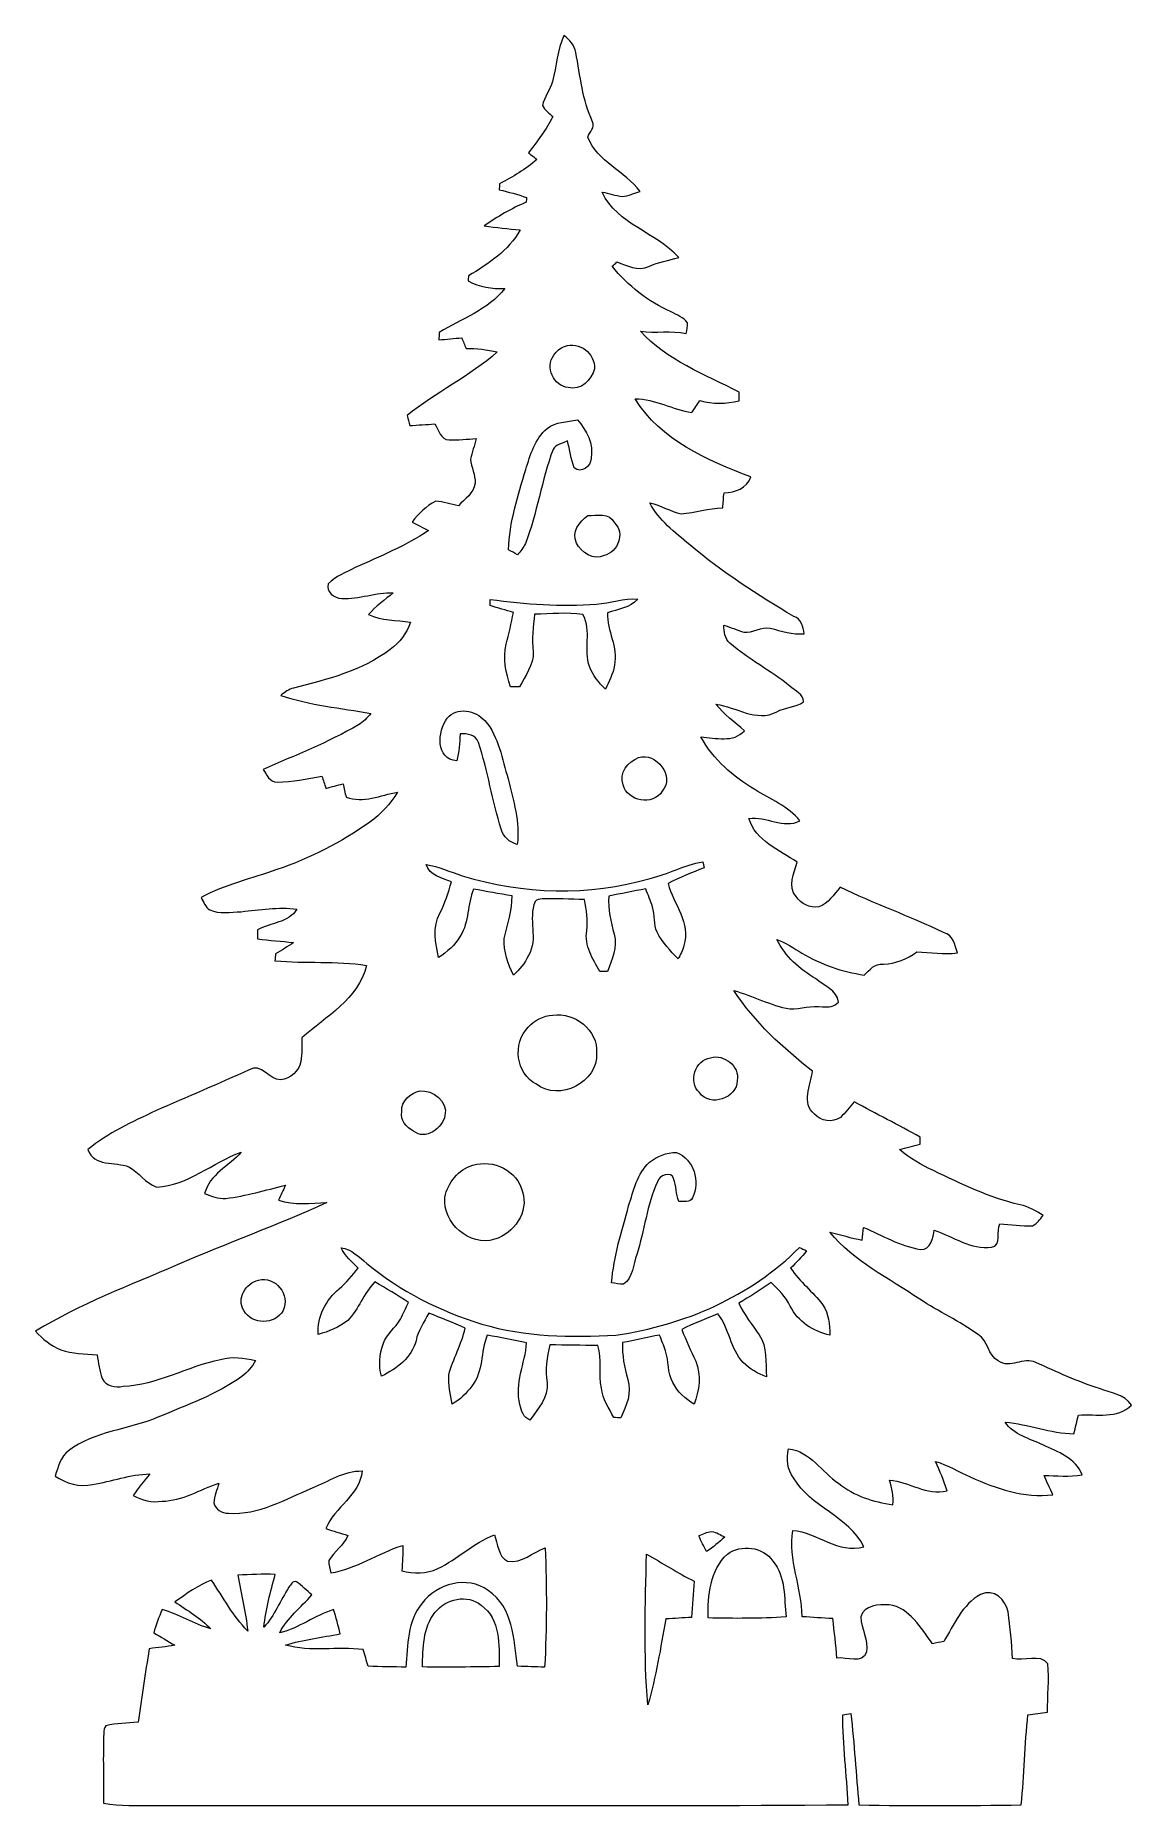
# Model space of a CAD drawing. Header units: centimetres. Extents: x -9.9 to 9.9, y -16 to 16.
import ezdxf

# ---------------------------------------------------------------- set-up
doc = ezdxf.new("R2010")
doc.units = ezdxf.units.CM
doc.header["$MEASUREMENT"] = 0
doc.layers.add('Layer 1', color=7, linetype='Continuous')

msp = doc.modelspace()

# ---------------------------------------------------------------- linework, layer by layer
at = {"layer": 'Layer 1', "color": 253, "lineweight": 9}
for points, knots in [([(-0.35312, 16.01964), (-0.25435, 15.93991), (-0.16015, 15.84149), (-0.13899, 15.71096), (-0.13899, 15.71096), (-0.06032, 15.28833), (-0.01834, 14.85265), (0.16405, 14.45754), (0.16405, 14.45754), (0.21767, 14.35347), (0.10443, 14.27163), (0.07585, 14.17885), (0.07585, 14.17885), (0.25612, 13.73435), (0.74366, 13.55901), (1.02588, 13.19742), (1.02588, 13.19742), (0.91723, 13.16955), (0.81457, 13.1064), (0.70098, 13.10499), (0.70098, 13.10499), (0.57786, 13.11769), (0.46073, 13.16249), (0.33903, 13.1826), (0.33903, 13.1826), (0.61172, 12.59135), (1.31587, 12.45729), (1.72333, 12.00044), (1.72333, 12.00044), (1.54376, 11.9447), (1.35467, 11.92107), (1.18428, 11.83746), (1.18428, 11.83746), (0.98461, 11.74856), (0.78811, 11.85333), (0.6029, 11.92001), (0.6029, 11.92001), (0.57539, 11.89355), (0.54787, 11.86745), (0.52071, 11.84099), (0.52071, 11.84099), (0.80152, 11.48468), (1.17405, 11.20422), (1.58574, 11.01584), (1.58574, 11.01584), (1.69017, 10.96116), (1.81011, 10.91883), (1.88278, 10.8204), (1.88278, 10.8204), (1.88455, 10.75443), (1.87079, 10.68917), (1.85879, 10.62426), (1.85879, 10.62426), (1.58539, 10.68282), (1.3074, 10.62496), (1.03329, 10.66871), (1.03329, 10.66871), (1.50743, 10.13495), (2.19746, 9.88625), (2.81517, 9.56275), (2.81517, 9.56275), (2.81517, 9.51089), (2.81553, 9.45868), (2.81588, 9.40647), (2.81588, 9.40647), (2.58128, 9.35249), (2.33928, 9.34367), (2.10644, 9.41246), (2.10644, 9.41246), (2.05882, 9.33873), (2.01013, 9.26606), (1.9611, 9.19339), (1.9611, 9.19339), (1.61185, 9.24666), (1.29611, 9.44033), (0.93769, 9.44245), (0.93769, 9.44245), (1.39207, 8.68892), (2.24367, 8.33438), (3.02755, 8.02816), (3.02755, 8.02816), (2.96263, 7.81615), (2.74321, 7.753), (2.54424, 7.73853), (2.54424, 7.73853), (2.53189, 7.6514), (2.53083, 7.55897), (2.52096, 7.47078), (2.52096, 7.47078), (2.26625, 7.46196), (2.02283, 7.37835), (1.76989, 7.36388), (1.76989, 7.36388), (1.57128, 7.40128), (1.39842, 7.51805), (1.20051, 7.55897), (1.20051, 7.55897), (1.36596, 7.24147), (1.65524, 7.02345), (1.923, 6.79732), (1.923, 6.79732), (2.51073, 6.31155), (3.14714, 5.88822), (3.80577, 5.5051), (3.80577, 5.5051), (3.94336, 5.45783), (3.97299, 5.31248), (3.99451, 5.18725), (3.99451, 5.18725), (3.78284, 5.17702), (3.58282, 5.23981), (3.38138, 5.29096), (3.38138, 5.29096), (3.21663, 5.33365), (3.06706, 5.19642), (2.90302, 5.21829), (2.90302, 5.21829), (2.77919, 5.25498), (2.66242, 5.31142), (2.53789, 5.346), (2.53789, 5.346), (2.54459, 5.23064), (2.55518, 5.10081), (2.64972, 5.02038), (2.64972, 5.02038), (2.98592, 4.72475), (3.39161, 4.52367), (3.73769, 4.24004), (3.73769, 4.24004), (3.82024, 4.15255), (3.99169, 4.1014), (3.98287, 3.9557), (3.98287, 3.9557), (3.83999, 3.85233), (3.64844, 3.86645), (3.4985, 3.77508), (3.4985, 3.77508), (3.12809, 3.58705), (2.76579, 3.86398), (2.39748, 3.91689), (2.39748, 3.91689), (2.54283, 3.72992), (2.73933, 3.59375), (2.91254, 3.435), (2.91254, 3.435), (2.71181, 3.21028), (2.39149, 3.30976), (2.12655, 3.32211), (2.12655, 3.32211), (2.34669, 2.91712), (2.7104, 2.60491), (3.10233, 2.37137), (3.10233, 2.37137), (3.37785, 2.18969), (3.71229, 2.07222), (3.91866, 1.80199), (3.91866, 1.80199), (3.61351, 1.65947), (3.30871, 1.88983), (2.99544, 1.84856), (2.99544, 1.84856), (3.11292, 1.44216), (3.54648, 1.27423), (3.8661, 1.05587), (3.8661, 1.05587), (3.80613, 0.85725), (3.69818, 0.6156), (3.84917, 0.43251), (3.84917, 0.43251), (3.9356, 0.29281), (4.09823, 0.23319), (4.25803, 0.24624), (4.25803, 0.24624), (4.43195, 0.30586), (4.52967, 0.47025), (4.64327, 0.60149), (4.64327, 0.60149), (5.25922, 0.30833), (5.90304, 0.0762), (6.51863, -0.2166), (6.51863, -0.2166), (6.69079, -0.25894), (6.72854, -0.44309), (6.76664, -0.58667), (6.76664, -0.58667), (6.52216, -0.61454), (6.27733, -0.57467), (6.03357, -0.56691), (6.03357, -0.56691), (5.85506, -0.69956), (5.65362, -0.77999), (5.42855, -0.79022), (5.42855, -0.79022), (5.27121, -0.77082), (5.17808, -0.89359), (5.08107, -0.98707), (5.08107, -0.98707), (4.6856, -0.92675), (4.29719, -0.79657), (3.95429, -0.58879), (3.95429, -0.58879), (3.80436, -0.50059), (3.66043, -0.40217), (3.49709, -0.34043), (3.49709, -0.34043), (3.64914, -0.64629), (3.90526, -0.88512), (4.20194, -1.04881), (4.20194, -1.04881), (4.33741, -1.17581), (4.59882, -1.26189), (4.61681, -1.47461), (4.61681, -1.47461), (4.54484, -1.55822), (4.43125, -1.57339), (4.32788, -1.55963), (4.32788, -1.55963), (4.12857, -1.53423), (3.93313, -1.59949), (3.73451, -1.59949), (3.73451, -1.59949), (3.38103, -1.53952), (3.066, -1.35925), (2.72169, -1.26894), (2.72169, -1.26894), (3.09845, -1.84044), (3.60998, -2.30822), (4.1455, -2.72803), (4.1455, -2.72803), (4.11234, -2.9778), (3.93701, -3.31258), (4.18219, -3.50167), (4.18219, -3.50167), (4.29543, -3.62938), (4.50921, -3.66924), (4.64891, -3.5627), (4.64891, -3.5627), (4.74804, -3.48368), (4.81648, -3.37361), (4.90115, -3.28048), (4.90115, -3.28048), (5.29555, -3.49955), (5.70125, -3.69817), (6.09318, -3.92148), (6.09318, -3.92148), (6.09318, -3.96275), (6.09354, -4.00403), (6.09389, -4.04565), (6.09389, -4.04565), (5.9683, -4.0767), (5.84271, -4.10845), (5.71889, -4.14584), (5.71889, -4.14584), (5.9041, -4.30142), (6.11435, -4.42348), (6.33307, -4.52543), (6.33307, -4.52543), (6.84072, -4.76603), (7.34872, -5.02179), (7.90117, -5.1435), (7.90117, -5.1435), (8.05322, -5.17737), (8.19186, -5.2511), (8.31851, -5.34), (8.31851, -5.34), (8.26171, -5.40667), (8.2102, -5.48428), (8.12907, -5.52379), (8.12907, -5.52379), (7.92939, -5.5312), (7.73184, -5.50051), (7.53358, -5.48957), (7.53358, -5.48957), (7.46584, -5.60917), (7.57873, -5.8808), (7.38788, -5.91397), (7.38788, -5.91397), (7.01393, -5.95877), (6.68656, -5.72382), (6.35001, -5.60176), (6.35001, -5.60176), (6.33025, -5.73299), (6.28615, -5.97041), (6.10095, -5.95418), (6.10095, -5.95418), (5.73159, -5.89703), (5.41021, -5.69454), (5.06872, -5.55625), (5.06872, -5.55625), (5.05955, -5.63139), (5.05214, -5.70688), (5.04579, -5.78238), (5.04579, -5.78238), (4.8447, -5.75275), (4.65456, -5.68043), (4.4563, -5.64056), (4.4563, -5.64056), (4.89692, -6.16726), (5.52557, -6.477), (6.08683, -6.85341), (6.08683, -6.85341), (6.43009, -7.08095), (6.81038, -7.24958), (7.1427, -7.49441), (7.1427, -7.49441), (7.32579, -7.60236), (7.31732, -7.86835), (7.50853, -7.97172), (7.50853, -7.97172), (7.71773, -8.12553), (7.96679, -7.88917), (8.18445, -7.99818), (8.18445, -7.99818), (8.56439, -8.1661), (8.94045, -8.34531), (9.33768, -8.47055), (9.33768, -8.47055), (9.54194, -8.54886), (9.791, -8.57215), (9.92047, -8.77111), (9.92047, -8.77111), (9.658, -9.02476), (9.28618, -8.92845), (8.95915, -8.95103), (8.95915, -8.95103), (8.93163, -9.06357), (8.90412, -9.17645), (8.87731, -9.28934), (8.87731, -9.28934), (8.45115, -9.28158), (8.05287, -9.11154), (7.63094, -9.07944), (7.63094, -9.07944), (7.78652, -9.31333), (8.07615, -9.37401), (8.31427, -9.49043), (8.31427, -9.49043), (8.58344, -9.61637), (8.9087, -9.7289), (9.02442, -10.03088), (9.02442, -10.03088), (8.79652, -10.07639), (8.5651, -10.04817), (8.33579, -10.04217), (8.33579, -10.04217), (8.38377, -10.16212), (8.44339, -10.27712), (8.49701, -10.3946), (8.49701, -10.3946), (7.97561, -10.45457), (7.46761, -10.2803), (6.99947, -10.07075), (6.99947, -10.07075), (6.79098, -9.97655), (6.59342, -9.85767), (6.374, -9.78923), (6.374, -9.78923), (6.44632, -9.96562), (6.52569, -10.13918), (6.58037, -10.32228), (6.58037, -10.32228), (6.21137, -10.41294), (5.89563, -10.15612), (5.53862, -10.1279), (5.53862, -10.1279), (5.58095, -10.27218), (5.61835, -10.42141), (5.59788, -10.5731), (5.59788, -10.5731), (5.24758, -10.52301), (4.89727, -10.41506), (4.62069, -10.18752), (4.62069, -10.18752), (4.30954, -9.98679), (4.11057, -9.60543), (3.71158, -9.56204), (3.71158, -9.56204), (3.66678, -9.7416), (3.68548, -9.93916), (3.80401, -10.08944), (3.80401, -10.08944), (4.10352, -10.62249), (4.80484, -10.78159), (5.07189, -11.33404), (5.07189, -11.33404), (4.61646, -11.47057), (4.22805, -11.07263), (3.78814, -11.03771), (3.78814, -11.03771), (3.70841, -11.56829), (3.94618, -12.07276), (3.95923, -12.60052), (3.95923, -12.60052), (4.14303, -12.61322), (4.32753, -12.62521), (4.51239, -12.63509), (4.51239, -12.63509), (4.54132, -12.8718), (4.56672, -13.10957), (4.58682, -13.3477), (4.58682, -13.3477), (4.7618, -13.32935), (5.04579, -13.46517), (5.12128, -13.24151), (5.12128, -13.24151), (5.16573, -13.02138), (5.02462, -12.8203), (5.01968, -12.60475), (5.01968, -12.60475), (5.07366, -12.38603), (5.35165, -12.37615), (5.53086, -12.38426), (5.53086, -12.38426), (5.90692, -12.43577), (6.10977, -12.815), (6.3172, -13.08841), (6.3172, -13.08841), (6.38493, -13.07535), (6.45267, -13.0623), (6.5211, -13.04995), (6.5211, -13.04995), (6.7042, -12.74692), (6.85942, -12.37368), (7.18503, -12.19905), (7.18503, -12.19905), (7.42598, -12.07911), (7.64082, -12.29113), (7.68386, -12.51408), (7.68386, -12.51408), (7.72125, -12.79384), (7.75406, -13.07535), (7.76782, -13.35793), (7.76782, -13.35793), (7.95832, -13.41755), (8.27476, -13.26056), (8.40529, -13.45318), (8.40529, -13.45318), (8.43351, -13.7421), (8.39294, -14.03526), (8.4, -14.3263), (8.4, -14.3263), (8.28076, -14.34147), (8.16364, -14.3577), (8.04546, -14.37393), (8.04546, -14.37393), (7.98443, -14.9158), (7.98443, -15.4626), (7.92163, -16.00482), (7.92163, -16.00482), (6.94303, -16.02422), (5.96372, -16.0207), (4.98476, -16.008), (4.98476, -16.008), (4.93396, -15.45625), (4.9015, -14.90274), (4.83977, -14.35241), (4.83977, -14.35241), (4.79002, -14.35911), (4.74028, -14.36617), (4.69125, -14.37358), (4.69125, -14.37358), (4.69477, -14.91827), (4.76462, -15.46013), (4.78791, -16.00412), (4.78791, -16.00412), (0.6029, -16.0341), (-3.58245, -16.00376), (-7.76781, -16.01964), (-7.76781, -16.01964), (-8.07402, -16.01011), (-8.38552, -16.03657), (-8.6875, -15.97519), (-8.6875, -15.97519), (-8.6861, -15.55256), (-8.69844, -15.12993), (-8.68469, -14.70801), (-8.68469, -14.70801), (-8.68291, -14.66039), (-8.67339, -14.61276), (-8.648, -14.57254), (-8.648, -14.57254), (-8.45784, -14.52457), (-8.25746, -14.53233), (-8.06308, -14.51081), (-8.06308, -14.51081), (-7.99641, -14.06701), (-7.93432, -13.62251), (-7.85953, -13.18048), (-7.85953, -13.18048), (-7.70607, -13.15826), (-7.5512, -13.14273), (-7.3981, -13.11769), (-7.3981, -13.11769), (-7.52404, -13.04008), (-7.64998, -12.96423), (-7.7798, -12.89438), (-7.7798, -12.89438), (-7.73923, -12.74974), (-7.68526, -12.61004), (-7.62564, -12.47246), (-7.62564, -12.47246), (-7.31978, -12.55853), (-7.04779, -12.73104), (-6.74369, -12.82206), (-6.74369, -12.82206), (-6.93278, -12.62345), (-7.17197, -12.48622), (-7.39422, -12.32993), (-7.39422, -12.32993), (-7.18361, -12.18388), (-6.97511, -12.02584), (-6.73135, -11.93941), (-6.73135, -11.93941), (-6.52321, -12.25091), (-6.34294, -12.58958), (-6.07871, -12.8591), (-6.07871, -12.8591), (-6.11328, -12.51761), (-6.19477, -12.18424), (-6.25615, -11.84769), (-6.25615, -11.84769), (-6.03038, -11.83852), (-5.80425, -11.82582), (-5.57812, -11.83393), (-5.57812, -11.83393), (-5.67019, -12.1472), (-5.74568, -12.46575), (-5.7852, -12.79066), (-5.7852, -12.79066), (-5.59117, -12.57758), (-5.48639, -12.30489), (-5.33223, -12.065), (-5.33223, -12.065), (-5.29625, -12.02302), (-5.26626, -11.94364), (-5.19747, -11.96763), (-5.19747, -11.96763), (-5.09587, -12.03642), (-5.00803, -12.12427), (-4.91701, -12.20682), (-4.91701, -12.20682), (-5.11315, -12.43083), (-5.36045, -12.61921), (-5.49662, -12.89015), (-5.49662, -12.89015), (-5.15021, -12.80724), (-4.86198, -12.57935), (-4.52437, -12.46999), (-4.52437, -12.46999), (-4.47958, -12.61568), (-4.43829, -12.76279), (-4.40407, -12.91167), (-4.40407, -12.91167), (-4.73533, -12.97234), (-5.07117, -13.01609), (-5.39467, -13.1131), (-5.39467, -13.1131), (-4.94029, -13.2461), (-4.45241, -13.13533), (-3.98744, -13.19424), (-3.98744, -13.19424), (-3.95604, -13.29478), (-3.92747, -13.39603), (-3.89925, -13.49798), (-3.89925, -13.49798), (-3.6717, -13.50398), (-3.44346, -13.50962), (-3.21556, -13.5128), (-3.21556, -13.5128), (-3.18205, -13.11875), (-3.18875, -12.6813), (-2.9224, -12.3578), (-2.9224, -12.3578), (-2.65535, -11.99691), (-2.10149, -11.8491), (-1.72543, -12.12532), (-1.72543, -12.12532), (-1.2707, -12.42554), (-1.26329, -13.01397), (-1.19168, -13.49798), (-1.19168, -13.49798), (-1.02975, -13.50222), (-0.86642, -13.50857), (-0.70378, -13.51315), (-0.70378, -13.51315), (-0.66322, -12.79348), (-0.66533, -12.07135), (-0.69179, -11.35133), (-0.69179, -11.35133), (-0.91757, -11.43882), (-1.11512, -11.6332), (-1.37265, -11.59686), (-1.37265, -11.59686), (-1.55327, -11.51784), (-1.54375, -11.27301), (-1.6136, -11.1192), (-1.6136, -11.1192), (-1.98754, -11.26419), (-2.2807, -11.55418), (-2.63807, -11.73021), (-2.63807, -11.73021), (-2.84127, -11.82652), (-3.0741, -11.82052), (-3.28788, -11.76972), (-3.28788, -11.76972), (-3.27942, -11.61627), (-3.26742, -11.46457), (-3.2713, -11.31147), (-3.2713, -11.31147), (-3.71862, -11.44623), (-4.10669, -11.7355), (-4.57517, -11.80712), (-4.57517, -11.80712), (-4.58963, -11.73304), (-4.61221, -11.6593), (-4.60798, -11.58381), (-4.60798, -11.58381), (-4.51273, -11.41871), (-4.3374, -11.31005), (-4.26402, -11.13049), (-4.26402, -11.13049), (-4.39631, -11.08428), (-4.53143, -11.05147), (-4.6623, -11.00314), (-4.6623, -11.00314), (-4.50391, -10.61649), (-4.04777, -10.40377), (-4.00614, -9.9628), (-4.00614, -9.9628), (-4.33316, -9.95362), (-4.61503, -10.15188), (-4.90819, -10.26936), (-4.90819, -10.26936), (-5.39538, -10.47432), (-5.88115, -10.7629), (-6.42831, -10.72762), (-6.42831, -10.72762), (-6.5412, -10.72656), (-6.66926, -10.65883), (-6.68866, -10.53888), (-6.68866, -10.53888), (-6.68372, -10.41576), (-6.63186, -10.30076), (-6.60258, -10.18258), (-6.60258, -10.18258), (-6.9416, -10.29793), (-7.25981, -10.50607), (-7.62775, -10.5089), (-7.62775, -10.5089), (-7.8112, -10.541), (-7.99076, -10.48914), (-8.15198, -10.40659), (-8.15198, -10.40659), (-8.06202, -10.2683), (-7.94772, -10.14871), (-7.85142, -10.01571), (-7.85142, -10.01571), (-8.20525, -10.02418), (-8.53968, -10.15083), (-8.88542, -10.20798), (-8.88542, -10.20798), (-9.12283, -10.25878), (-9.36695, -10.18787), (-9.56345, -10.05417), (-9.56345, -10.05417), (-9.51089, -9.89224), (-9.4629, -9.70562), (-9.32109, -9.59555), (-9.32109, -9.59555), (-8.85013, -9.23749), (-8.23277, -9.21632), (-7.7029, -8.99125), (-7.7029, -8.99125), (-7.18537, -8.77005), (-6.64562, -8.58132), (-6.18383, -8.25182), (-6.18383, -8.25182), (-6.078, -8.17915), (-6.00251, -8.07367), (-5.93654, -7.96537), (-5.93654, -7.96537), (-6.14291, -7.91563), (-6.35917, -7.88211), (-6.56766, -7.94208), (-6.56766, -7.94208), (-7.16597, -8.0705), (-7.71277, -8.4014), (-8.33402, -8.42857), (-8.33402, -8.42857), (-8.46983, -8.46278), (-8.648, -8.42222), (-8.71397, -8.28851), (-8.71397, -8.28851), (-8.76476, -8.15199), (-8.77323, -8.00382), (-8.80568, -7.86306), (-8.80568, -7.86306), (-9.02475, -7.83237), (-9.25441, -7.84789), (-9.46326, -7.76711), (-9.46326, -7.76711), (-9.64317, -7.70114), (-9.78958, -7.5692), (-9.92047, -7.43338), (-9.92047, -7.43338), (-9.11048, -6.94161), (-8.22113, -6.60329), (-7.35188, -6.23429), (-7.35188, -6.23429), (-6.45618, -5.842), (-5.53472, -5.50968), (-4.64502, -5.10399), (-4.64502, -5.10399), (-4.93782, -5.11986), (-5.23592, -5.15444), (-5.51991, -5.05918), (-5.51991, -5.05918), (-5.47898, -4.97028), (-5.4363, -4.88174), (-5.39643, -4.79213), (-5.39643, -4.79213), (-5.7545, -4.87856), (-6.10869, -4.98722), (-6.47629, -5.02849), (-6.47629, -5.02849), (-6.60928, -5.04225), (-6.73523, -4.98722), (-6.85729, -4.94312), (-6.85729, -4.94312), (-6.77192, -4.58999), (-6.41455, -4.44817), (-6.19583, -4.19453), (-6.19583, -4.19453), (-6.71829, -4.37762), (-7.15574, -4.79954), (-7.729, -4.82565), (-7.729, -4.82565), (-7.92726, -4.74804), (-8.05038, -4.56106), (-8.23136, -4.45735), (-8.23136, -4.45735), (-8.4783, -4.35963), (-8.86107, -4.46017), (-8.97185, -4.1469), (-8.97185, -4.1469), (-8.60495, -3.84492), (-8.17138, -3.64666), (-7.74488, -3.44523), (-7.74488, -3.44523), (-7.18184, -3.19405), (-6.6114, -2.95945), (-6.0519, -2.69981), (-6.0519, -2.69981), (-5.83282, -2.56681), (-5.68677, -2.88572), (-5.47934, -2.88607), (-5.47934, -2.88607), (-5.30789, -2.85997), (-5.14526, -2.72803), (-5.11457, -2.55199), (-5.11457, -2.55199), (-5.09447, -2.40877), (-5.09482, -2.26448), (-5.09552, -2.12055), (-5.09552, -2.12055), (-4.65878, -1.73814), (-4.07563, -1.41887), (-3.92676, -0.81209), (-3.92676, -0.81209), (-4.47639, -0.72672), (-5.03307, -0.77929), (-5.58447, -0.72919), (-5.58447, -0.72919), (-5.582, -0.69744), (-5.57776, -0.63429), (-5.57565, -0.6029), (-5.57565, -0.6029), (-5.46452, -0.53763), (-5.35375, -0.47166), (-5.24721, -0.39934), (-5.24721, -0.39934), (-5.46417, -0.37253), (-5.68289, -0.36548), (-5.89879, -0.33055), (-5.89879, -0.33055), (-5.8995, -0.27587), (-5.89985, -0.22154), (-5.89985, -0.16722), (-5.89985, -0.16722), (-5.6649, -0.03634), (-5.33752, -0.04727), (-5.18831, 0.20708), (-5.18831, 0.20708), (-5.52449, 0.25012), (-5.86104, 0.19297), (-6.19512, 0.16016), (-6.19512, 0.16016), (-6.38351, 0.15558), (-6.58812, 0.10725), (-6.76557, 0.19403), (-6.76557, 0.19403), (-6.84459, 0.24412), (-6.87845, 0.33726), (-6.9222, 0.41522), (-6.9222, 0.41522), (-6.49146, 0.65229), (-6.00745, 0.75777), (-5.54778, 0.92251), (-5.54778, 0.92251), (-4.953, 1.1296), (-4.37973, 1.40794), (-3.86997, 1.78012), (-3.86997, 1.78012), (-3.66782, 1.92476), (-3.49461, 2.11138), (-3.36655, 2.32481), (-3.36655, 2.32481), (-3.67029, 2.26589), (-3.98779, 2.11773), (-4.2933, 2.23344), (-4.2933, 2.23344), (-4.32681, 2.30999), (-4.33387, 2.39466), (-4.35257, 2.47509), (-4.35257, 2.47509), (-4.45558, 2.44828), (-4.55823, 2.419), (-4.6616, 2.39219), (-4.6616, 2.39219), (-4.68629, 2.46627), (-4.70993, 2.54035), (-4.73427, 2.61408), (-4.73427, 2.61408), (-5.00238, 2.56152), (-5.27261, 2.51354), (-5.54601, 2.50684), (-5.54601, 2.50684), (-5.67725, 2.50755), (-5.73969, 2.63878), (-5.79754, 2.73509), (-5.79754, 2.73509), (-5.21722, 2.99015), (-4.6242, 3.22192), (-4.07422, 3.54048), (-4.07422, 3.54048), (-3.98497, 3.59198), (-3.91618, 3.6696), (-3.85127, 3.74756), (-3.85127, 3.74756), (-4.39526, 3.84704), (-4.95229, 3.89396), (-5.47828, 4.07458), (-5.47828, 4.07458), (-5.40843, 4.13032), (-5.33576, 4.18747), (-5.24687, 4.20829), (-5.24687, 4.20829), (-4.64008, 4.36527), (-4.0072, 4.51697), (-3.50061, 4.90573), (-3.50061, 4.90573), (-3.32951, 5.02638), (-3.19581, 5.19853), (-3.13231, 5.39821), (-3.13231, 5.39821), (-3.38525, 5.43878), (-3.65336, 5.42678), (-3.88937, 5.53791), (-3.88937, 5.53791), (-3.76237, 5.69278), (-3.59303, 5.80214), (-3.4431, 5.93267), (-3.4431, 5.93267), (-3.75919, 5.94925), (-4.06152, 5.8099), (-4.37691, 5.82718), (-4.37691, 5.82718), (-4.50285, 5.84059), (-4.67042, 5.94431), (-4.61997, 6.09177), (-4.61997, 6.09177), (-4.49332, 6.23605), (-4.29788, 6.29603), (-4.13384, 6.38669), (-4.13384, 6.38669), (-3.68158, 6.58918), (-3.22085, 6.7818), (-2.80634, 7.05767), (-2.80634, 7.05767), (-2.90441, 7.11024), (-3.0039, 7.15963), (-3.10126, 7.21254), (-3.10126, 7.21254), (-2.98449, 7.36141), (-2.84762, 7.50535), (-2.67581, 7.58896), (-2.67581, 7.58896), (-2.53505, 7.58261), (-2.40135, 7.52757), (-2.26271, 7.50711), (-2.26271, 7.50711), (-2.1477, 7.62741), (-1.98578, 7.73465), (-1.96355, 7.91386), (-1.96355, 7.91386), (-1.95403, 8.06344), (-2.0327, 8.20244), (-2.04363, 8.3499), (-2.04363, 8.3499), (-2.02212, 8.47655), (-1.9692, 8.59614), (-1.94274, 8.72137), (-1.94274, 8.72137), (-2.10537, 8.71361), (-2.26765, 8.6935), (-2.43063, 8.69774), (-2.43063, 8.69774), (-2.5855, 8.70479), (-2.6236, 8.87977), (-2.69275, 8.98807), (-2.69275, 8.98807), (-2.84303, 8.97749), (-2.99402, 8.96832), (-3.14395, 8.95915), (-3.14395, 8.95915), (-3.16018, 9.01876), (-3.17605, 9.07838), (-3.19157, 9.13836), (-3.19157, 9.13836), (-2.67581, 9.56169), (-2.05704, 9.84462), (-1.55998, 10.29229), (-1.55998, 10.29229), (-1.74695, 10.32757), (-1.93498, 10.36602), (-2.12583, 10.35332), (-2.12583, 10.35332), (-2.15229, 10.41753), (-2.17804, 10.48209), (-2.2038, 10.54665), (-2.2038, 10.54665), (-2.34208, 10.5343), (-2.48037, 10.5216), (-2.61866, 10.5096), (-2.61866, 10.5096), (-2.61655, 10.55511), (-2.61408, 10.60062), (-2.61161, 10.64578), (-2.61161, 10.64578), (-2.20556, 10.89131), (-1.72755, 11.05218), (-1.42557, 11.43847), (-1.42557, 11.43847), (-1.65558, 11.43106), (-1.88242, 11.46457), (-2.08562, 11.57605), (-2.08562, 11.57605), (-2.08526, 11.59898), (-2.0842, 11.64449), (-2.0835, 11.66707), (-2.0835, 11.66707), (-1.72508, 11.88297), (-1.35607, 12.12568), (-1.14546, 12.49892), (-1.14546, 12.49892), (-1.36277, 12.5215), (-1.58008, 12.54019), (-1.79598, 12.5723), (-1.79598, 12.5723), (-1.55892, 12.74057), (-1.30492, 12.88486), (-1.03822, 13.00092), (-1.03822, 13.00092), (-1.0361, 13.02138), (-1.03222, 13.06301), (-1.03046, 13.08382), (-1.03046, 13.08382), (-1.19132, 13.1445), (-1.35854, 13.18472), (-1.52435, 13.22776), (-1.52435, 13.22776), (-1.52364, 13.25457), (-1.52258, 13.30819), (-1.52188, 13.335), (-1.52188, 13.335), (-1.27987, 13.45565), (-1.0481, 13.59782), (-0.84243, 13.77491), (-0.84243, 13.77491), (-0.89358, 13.81513), (-0.94473, 13.855), (-0.99588, 13.89521), (-0.99588, 13.89521), (-0.83749, 14.10511), (-0.67486, 14.31502), (-0.55315, 14.54926), (-0.55315, 14.54926), (-0.62053, 14.61241), (-0.69814, 14.66815), (-0.74506, 14.74964), (-0.74506, 14.74964), (-0.70908, 14.90451), (-0.60324, 15.03327), (-0.56373, 15.18744), (-0.56373, 15.18744), (-0.48083, 15.4619), (-0.47977, 15.75823), (-0.35312, 16.01964), (-0.35312, 16.01964), (-0.35312, 16.01964), (-0.35312, 16.01964), (-0.35312, 16.01964)], [0, 0, 0, 0, 0.00393701, 0.00393701, 0.00393701, 0.00393701, 0.00787402, 0.00787402, 0.00787402, 0.00787402, 0.01181102, 0.01181102, 0.01181102, 0.01181102, 0.01574803, 0.01574803, 0.01574803, 0.01574803, 0.01968504, 0.01968504, 0.01968504, 0.01968504, 0.02362205, 0.02362205, 0.02362205, 0.02362205, 0.02755906, 0.02755906, 0.02755906, 0.02755906, 0.03149606, 0.03149606, 0.03149606, 0.03149606, 0.03543307, 0.03543307, 0.03543307, 0.03543307, 0.03937008, 0.03937008, 0.03937008, 0.03937008, 0.04330709, 0.04330709, 0.04330709, 0.04330709, 0.04724409, 0.04724409, 0.04724409, 0.04724409, 0.0511811, 0.0511811, 0.0511811, 0.0511811, 0.05511811, 0.05511811, 0.05511811, 0.05511811, 0.05905512, 0.05905512, 0.05905512, 0.05905512, 0.06299213, 0.06299213, 0.06299213, 0.06299213, 0.06692913, 0.06692913, 0.06692913, 0.06692913, 0.07086614, 0.07086614, 0.07086614, 0.07086614, 0.07480315, 0.07480315, 0.07480315, 0.07480315, 0.07874016, 0.07874016, 0.07874016, 0.07874016, 0.08267717, 0.08267717, 0.08267717, 0.08267717, 0.08661417, 0.08661417, 0.08661417, 0.08661417, 0.09055118, 0.09055118, 0.09055118, 0.09055118, 0.09448819, 0.09448819, 0.09448819, 0.09448819, 0.0984252, 0.0984252, 0.0984252, 0.0984252, 0.1023622, 0.1023622, 0.1023622, 0.1023622, 0.10629921, 0.10629921, 0.10629921, 0.10629921, 0.11023622, 0.11023622, 0.11023622, 0.11023622, 0.11417323, 0.11417323, 0.11417323, 0.11417323, 0.11811024, 0.11811024, 0.11811024, 0.11811024, 0.12204724, 0.12204724, 0.12204724, 0.12204724, 0.12598425, 0.12598425, 0.12598425, 0.12598425, 0.12992126, 0.12992126, 0.12992126, 0.12992126, 0.13385827, 0.13385827, 0.13385827, 0.13385827, 0.13779528, 0.13779528, 0.13779528, 0.13779528, 0.14173228, 0.14173228, 0.14173228, 0.14173228, 0.14566929, 0.14566929, 0.14566929, 0.14566929, 0.1496063, 0.1496063, 0.1496063, 0.1496063, 0.15354331, 0.15354331, 0.15354331, 0.15354331, 0.15748031, 0.15748031, 0.15748031, 0.15748031, 0.16141732, 0.16141732, 0.16141732, 0.16141732, 0.16535433, 0.16535433, 0.16535433, 0.16535433, 0.16929134, 0.16929134, 0.16929134, 0.16929134, 0.17322835, 0.17322835, 0.17322835, 0.17322835, 0.17716535, 0.17716535, 0.17716535, 0.17716535, 0.18110236, 0.18110236, 0.18110236, 0.18110236, 0.18503937, 0.18503937, 0.18503937, 0.18503937, 0.18897638, 0.18897638, 0.18897638, 0.18897638, 0.19291339, 0.19291339, 0.19291339, 0.19291339, 0.19685039, 0.19685039, 0.19685039, 0.19685039, 0.2007874, 0.2007874, 0.2007874, 0.2007874, 0.20472441, 0.20472441, 0.20472441, 0.20472441, 0.20866142, 0.20866142, 0.20866142, 0.20866142, 0.21259843, 0.21259843, 0.21259843, 0.21259843, 0.21653543, 0.21653543, 0.21653543, 0.21653543, 0.22047244, 0.22047244, 0.22047244, 0.22047244, 0.22440945, 0.22440945, 0.22440945, 0.22440945, 0.22834646, 0.22834646, 0.22834646, 0.22834646, 0.23228346, 0.23228346, 0.23228346, 0.23228346, 0.23622047, 0.23622047, 0.23622047, 0.23622047, 0.24015748, 0.24015748, 0.24015748, 0.24015748, 0.24409449, 0.24409449, 0.24409449, 0.24409449, 0.2480315, 0.2480315, 0.2480315, 0.2480315, 0.2519685, 0.2519685, 0.2519685, 0.2519685, 0.25590551, 0.25590551, 0.25590551, 0.25590551, 0.25984252, 0.25984252, 0.25984252, 0.25984252, 0.26377953, 0.26377953, 0.26377953, 0.26377953, 0.26771654, 0.26771654, 0.26771654, 0.26771654, 0.27165354, 0.27165354, 0.27165354, 0.27165354, 0.27559055, 0.27559055, 0.27559055, 0.27559055, 0.27952756, 0.27952756, 0.27952756, 0.27952756, 0.28346457, 0.28346457, 0.28346457, 0.28346457, 0.28740157, 0.28740157, 0.28740157, 0.28740157, 0.29133858, 0.29133858, 0.29133858, 0.29133858, 0.29527559, 0.29527559, 0.29527559, 0.29527559, 0.2992126, 0.2992126, 0.2992126, 0.2992126, 0.30314961, 0.30314961, 0.30314961, 0.30314961, 0.30708661, 0.30708661, 0.30708661, 0.30708661, 0.31102362, 0.31102362, 0.31102362, 0.31102362, 0.31496063, 0.31496063, 0.31496063, 0.31496063, 0.31889764, 0.31889764, 0.31889764, 0.31889764, 0.32283465, 0.32283465, 0.32283465, 0.32283465, 0.32677165, 0.32677165, 0.32677165, 0.32677165, 0.33070866, 0.33070866, 0.33070866, 0.33070866, 0.33464567, 0.33464567, 0.33464567, 0.33464567, 0.33858268, 0.33858268, 0.33858268, 0.33858268, 0.34251969, 0.34251969, 0.34251969, 0.34251969, 0.34645669, 0.34645669, 0.34645669, 0.34645669, 0.3503937, 0.3503937, 0.3503937, 0.3503937, 0.35433071, 0.35433071, 0.35433071, 0.35433071, 0.35826772, 0.35826772, 0.35826772, 0.35826772, 0.36220472, 0.36220472, 0.36220472, 0.36220472, 0.36614173, 0.36614173, 0.36614173, 0.36614173, 0.37007874, 0.37007874, 0.37007874, 0.37007874, 0.37401575, 0.37401575, 0.37401575, 0.37401575, 0.37795276, 0.37795276, 0.37795276, 0.37795276, 0.38188976, 0.38188976, 0.38188976, 0.38188976, 0.38582677, 0.38582677, 0.38582677, 0.38582677, 0.38976378, 0.38976378, 0.38976378, 0.38976378, 0.39370079, 0.39370079, 0.39370079, 0.39370079, 0.3976378, 0.3976378, 0.3976378, 0.3976378, 0.4015748, 0.4015748, 0.4015748, 0.4015748, 0.40551181, 0.40551181, 0.40551181, 0.40551181, 0.40944882, 0.40944882, 0.40944882, 0.40944882, 0.41338583, 0.41338583, 0.41338583, 0.41338583, 0.41732283, 0.41732283, 0.41732283, 0.41732283, 0.42125984, 0.42125984, 0.42125984, 0.42125984, 0.42519685, 0.42519685, 0.42519685, 0.42519685, 0.42913386, 0.42913386, 0.42913386, 0.42913386, 0.43307087, 0.43307087, 0.43307087, 0.43307087, 0.43700787, 0.43700787, 0.43700787, 0.43700787, 0.44094488, 0.44094488, 0.44094488, 0.44094488, 0.44488189, 0.44488189, 0.44488189, 0.44488189, 0.4488189, 0.4488189, 0.4488189, 0.4488189, 0.45275591, 0.45275591, 0.45275591, 0.45275591, 0.45669291, 0.45669291, 0.45669291, 0.45669291, 0.46062992, 0.46062992, 0.46062992, 0.46062992, 0.46456693, 0.46456693, 0.46456693, 0.46456693, 0.46850394, 0.46850394, 0.46850394, 0.46850394, 0.47244094, 0.47244094, 0.47244094, 0.47244094, 0.47637795, 0.47637795, 0.47637795, 0.47637795, 0.48031496, 0.48031496, 0.48031496, 0.48031496, 0.48425197, 0.48425197, 0.48425197, 0.48425197, 0.48818898, 0.48818898, 0.48818898, 0.48818898, 0.49212598, 0.49212598, 0.49212598, 0.49212598, 0.49606299, 0.49606299, 0.49606299, 0.49606299, 0.5, 0.5, 0.5, 0.5, 0.50393701, 0.50393701, 0.50393701, 0.50393701, 0.50787402, 0.50787402, 0.50787402, 0.50787402, 0.51181102, 0.51181102, 0.51181102, 0.51181102, 0.51574803, 0.51574803, 0.51574803, 0.51574803, 0.51968504, 0.51968504, 0.51968504, 0.51968504, 0.52362205, 0.52362205, 0.52362205, 0.52362205, 0.52755906, 0.52755906, 0.52755906, 0.52755906, 0.53149606, 0.53149606, 0.53149606, 0.53149606, 0.53543307, 0.53543307, 0.53543307, 0.53543307, 0.53937008, 0.53937008, 0.53937008, 0.53937008, 0.54330709, 0.54330709, 0.54330709, 0.54330709, 0.54724409, 0.54724409, 0.54724409, 0.54724409, 0.5511811, 0.5511811, 0.5511811, 0.5511811, 0.55511811, 0.55511811, 0.55511811, 0.55511811, 0.55905512, 0.55905512, 0.55905512, 0.55905512, 0.56299213, 0.56299213, 0.56299213, 0.56299213, 0.56692913, 0.56692913, 0.56692913, 0.56692913, 0.57086614, 0.57086614, 0.57086614, 0.57086614, 0.57480315, 0.57480315, 0.57480315, 0.57480315, 0.57874016, 0.57874016, 0.57874016, 0.57874016, 0.58267717, 0.58267717, 0.58267717, 0.58267717, 0.58661417, 0.58661417, 0.58661417, 0.58661417, 0.59055118, 0.59055118, 0.59055118, 0.59055118, 0.59448819, 0.59448819, 0.59448819, 0.59448819, 0.5984252, 0.5984252, 0.5984252, 0.5984252, 0.6023622, 0.6023622, 0.6023622, 0.6023622, 0.60629921, 0.60629921, 0.60629921, 0.60629921, 0.61023622, 0.61023622, 0.61023622, 0.61023622, 0.61417323, 0.61417323, 0.61417323, 0.61417323, 0.61811024, 0.61811024, 0.61811024, 0.61811024, 0.62204724, 0.62204724, 0.62204724, 0.62204724, 0.62598425, 0.62598425, 0.62598425, 0.62598425, 0.62992126, 0.62992126, 0.62992126, 0.62992126, 0.63385827, 0.63385827, 0.63385827, 0.63385827, 0.63779528, 0.63779528, 0.63779528, 0.63779528, 0.64173228, 0.64173228, 0.64173228, 0.64173228, 0.64566929, 0.64566929, 0.64566929, 0.64566929, 0.6496063, 0.6496063, 0.6496063, 0.6496063, 0.65354331, 0.65354331, 0.65354331, 0.65354331, 0.65748031, 0.65748031, 0.65748031, 0.65748031, 0.66141732, 0.66141732, 0.66141732, 0.66141732, 0.66535433, 0.66535433, 0.66535433, 0.66535433, 0.66929134, 0.66929134, 0.66929134, 0.66929134, 0.67322835, 0.67322835, 0.67322835, 0.67322835, 0.67716535, 0.67716535, 0.67716535, 0.67716535, 0.68110236, 0.68110236, 0.68110236, 0.68110236, 0.68503937, 0.68503937, 0.68503937, 0.68503937, 0.68897638, 0.68897638, 0.68897638, 0.68897638, 0.69291339, 0.69291339, 0.69291339, 0.69291339, 0.69685039, 0.69685039, 0.69685039, 0.69685039, 0.7007874, 0.7007874, 0.7007874, 0.7007874, 0.70472441, 0.70472441, 0.70472441, 0.70472441, 0.70866142, 0.70866142, 0.70866142, 0.70866142, 0.71259843, 0.71259843, 0.71259843, 0.71259843, 0.71653543, 0.71653543, 0.71653543, 0.71653543, 0.72047244, 0.72047244, 0.72047244, 0.72047244, 0.72440945, 0.72440945, 0.72440945, 0.72440945, 0.72834646, 0.72834646, 0.72834646, 0.72834646, 0.73228346, 0.73228346, 0.73228346, 0.73228346, 0.73622047, 0.73622047, 0.73622047, 0.73622047, 0.74015748, 0.74015748, 0.74015748, 0.74015748, 0.74409449, 0.74409449, 0.74409449, 0.74409449, 0.7480315, 0.7480315, 0.7480315, 0.7480315, 0.7519685, 0.7519685, 0.7519685, 0.7519685, 0.75590551, 0.75590551, 0.75590551, 0.75590551, 0.75984252, 0.75984252, 0.75984252, 0.75984252, 0.76377953, 0.76377953, 0.76377953, 0.76377953, 0.76771654, 0.76771654, 0.76771654, 0.76771654, 0.77165354, 0.77165354, 0.77165354, 0.77165354, 0.77559055, 0.77559055, 0.77559055, 0.77559055, 0.77952756, 0.77952756, 0.77952756, 0.77952756, 0.78346457, 0.78346457, 0.78346457, 0.78346457, 0.78740157, 0.78740157, 0.78740157, 0.78740157, 0.79133858, 0.79133858, 0.79133858, 0.79133858, 0.79527559, 0.79527559, 0.79527559, 0.79527559, 0.7992126, 0.7992126, 0.7992126, 0.7992126, 0.80314961, 0.80314961, 0.80314961, 0.80314961, 0.80708661, 0.80708661, 0.80708661, 0.80708661, 0.81102362, 0.81102362, 0.81102362, 0.81102362, 0.81496063, 0.81496063, 0.81496063, 0.81496063, 0.81889764, 0.81889764, 0.81889764, 0.81889764, 0.82283465, 0.82283465, 0.82283465, 0.82283465, 0.82677165, 0.82677165, 0.82677165, 0.82677165, 0.83070866, 0.83070866, 0.83070866, 0.83070866, 0.83464567, 0.83464567, 0.83464567, 0.83464567, 0.83858268, 0.83858268, 0.83858268, 0.83858268, 0.84251969, 0.84251969, 0.84251969, 0.84251969, 0.84645669, 0.84645669, 0.84645669, 0.84645669, 0.8503937, 0.8503937, 0.8503937, 0.8503937, 0.85433071, 0.85433071, 0.85433071, 0.85433071, 0.85826772, 0.85826772, 0.85826772, 0.85826772, 0.86220472, 0.86220472, 0.86220472, 0.86220472, 0.86614173, 0.86614173, 0.86614173, 0.86614173, 0.87007874, 0.87007874, 0.87007874, 0.87007874, 0.87401575, 0.87401575, 0.87401575, 0.87401575, 0.87795276, 0.87795276, 0.87795276, 0.87795276, 0.88188976, 0.88188976, 0.88188976, 0.88188976, 0.88582677, 0.88582677, 0.88582677, 0.88582677, 0.88976378, 0.88976378, 0.88976378, 0.88976378, 0.89370079, 0.89370079, 0.89370079, 0.89370079, 0.8976378, 0.8976378, 0.8976378, 0.8976378, 0.9015748, 0.9015748, 0.9015748, 0.9015748, 0.90551181, 0.90551181, 0.90551181, 0.90551181, 0.90944882, 0.90944882, 0.90944882, 0.90944882, 0.91338583, 0.91338583, 0.91338583, 0.91338583, 0.91732283, 0.91732283, 0.91732283, 0.91732283, 0.92125984, 0.92125984, 0.92125984, 0.92125984, 0.92519685, 0.92519685, 0.92519685, 0.92519685, 0.92913386, 0.92913386, 0.92913386, 0.92913386, 0.93307087, 0.93307087, 0.93307087, 0.93307087, 0.93700787, 0.93700787, 0.93700787, 0.93700787, 0.94094488, 0.94094488, 0.94094488, 0.94094488, 0.94488189, 0.94488189, 0.94488189, 0.94488189, 0.9488189, 0.9488189, 0.9488189, 0.9488189, 0.95275591, 0.95275591, 0.95275591, 0.95275591, 0.95669291, 0.95669291, 0.95669291, 0.95669291, 0.96062992, 0.96062992, 0.96062992, 0.96062992, 0.96456693, 0.96456693, 0.96456693, 0.96456693, 0.96850394, 0.96850394, 0.96850394, 0.96850394, 0.97244094, 0.97244094, 0.97244094, 0.97244094, 0.97637795, 0.97637795, 0.97637795, 0.97637795, 0.98031496, 0.98031496, 0.98031496, 0.98031496, 0.98425197, 0.98425197, 0.98425197, 0.98425197, 0.98818898, 0.98818898, 0.98818898, 0.98818898, 0.99212598, 0.99212598, 0.99212598, 0.99212598, 1, 1, 1, 1]), ([(-0.34219, 10.38931), (-0.42297, 10.36144), (-0.49318, 10.30464), (-0.53516, 10.2302), (-0.53516, 10.2302), (-0.70661, 10.02383), (-0.53798, 9.6647), (-0.27481, 9.64847), (-0.27481, 9.64847), (-0.04691, 9.58462), (0.14923, 9.78394), (0.19756, 9.9882), (0.19756, 9.9882), (0.21767, 10.26266), (-0.07866, 10.49267), (-0.34219, 10.38931), (-0.34219, 10.38931), (-0.34219, 10.38931), (-0.34219, 10.38931), (-0.34219, 10.38931)], [0, 0, 0, 0, 0.16666667, 0.16666667, 0.16666667, 0.16666667, 0.33333333, 0.33333333, 0.33333333, 0.33333333, 0.5, 0.5, 0.5, 0.5, 0.66666667, 0.66666667, 0.66666667, 0.66666667, 1, 1, 1, 1]), ([(-0.65757, 8.90658), (-0.87876, 8.71926), (-0.96308, 8.42751), (-1.04633, 8.16116), (-1.04633, 8.16116), (-1.18674, 7.68632), (-1.34231, 7.20866), (-1.35748, 6.70948), (-1.35748, 6.70948), (-1.30315, 6.6795), (-1.24812, 6.64986), (-1.19309, 6.62023), (-1.19309, 6.62023), (-1.14158, 6.68479), (-1.08514, 6.74723), (-1.05268, 6.82413), (-1.05268, 6.82413), (-0.83678, 7.37588), (-0.75917, 7.96996), (-0.55174, 8.52417), (-0.55174, 8.52417), (-0.50411, 8.62154), (-0.37041, 8.63106), (-0.29103, 8.68292), (-0.29103, 8.68292), (-0.24658, 8.51994), (-0.22471, 8.35096), (-0.17074, 8.19044), (-0.17074, 8.19044), (-0.04409, 8.09061), (0.13794, 8.21126), (0.13618, 8.36083), (0.13618, 8.36083), (0.1891, 8.63106), (0.05786, 8.86742), (-0.10971, 9.0618), (-0.10971, 9.0618), (-0.29315, 9.02194), (-0.50517, 9.03323), (-0.65757, 8.90658), (-0.65757, 8.90658), (-0.65757, 8.90658), (-0.65757, 8.90658), (-0.65757, 8.90658)], [0, 0, 0, 0, 0.08333333, 0.08333333, 0.08333333, 0.08333333, 0.16666667, 0.16666667, 0.16666667, 0.16666667, 0.25, 0.25, 0.25, 0.25, 0.33333333, 0.33333333, 0.33333333, 0.33333333, 0.41666667, 0.41666667, 0.41666667, 0.41666667, 0.5, 0.5, 0.5, 0.5, 0.58333333, 0.58333333, 0.58333333, 0.58333333, 0.66666667, 0.66666667, 0.66666667, 0.66666667, 0.75, 0.75, 0.75, 0.75, 0.83333333, 0.83333333, 0.83333333, 0.83333333, 1, 1, 1, 1]), ([(0.07656, 7.33002), (-0.07443, 7.21713), (-0.22436, 7.03333), (-0.12699, 6.83048), (-0.12699, 6.83048), (-0.03703, 6.66538), (0.18098, 6.50946), (0.37289, 6.60576), (0.37289, 6.60576), (0.62125, 6.6668), (0.76165, 7.01075), (0.55881, 7.19702), (0.55881, 7.19702), (0.4752, 7.38823), (0.23707, 7.33108), (0.07656, 7.33002), (0.07656, 7.33002), (0.07656, 7.33002), (0.07656, 7.33002), (0.07656, 7.33002)], [0, 0, 0, 0, 0.16666667, 0.16666667, 0.16666667, 0.16666667, 0.33333333, 0.33333333, 0.33333333, 0.33333333, 0.5, 0.5, 0.5, 0.5, 0.66666667, 0.66666667, 0.66666667, 0.66666667, 1, 1, 1, 1]), ([(0.23531, 5.72488), (-0.4071, 5.67902), (-1.05021, 5.72558), (-1.68662, 5.81096), (-1.68662, 5.81096), (-1.68733, 5.77392), (-1.68768, 5.73652), (-1.68733, 5.69913), (-1.68733, 5.69913), (-1.54904, 5.65785), (-1.40899, 5.61763), (-1.26999, 5.57565), (-1.26999, 5.57565), (-1.30774, 5.38268), (-1.3469, 5.19042), (-1.39982, 5.00098), (-1.39982, 5.00098), (-1.46614, 4.74451), (-1.40087, 4.47887), (-1.32326, 4.23228), (-1.32326, 4.23228), (-1.26858, 4.23157), (-1.2139, 4.23016), (-1.15887, 4.22875), (-1.15887, 4.22875), (-1.05692, 4.42807), (-0.90063, 4.6288), (-0.9091, 4.86516), (-0.9091, 4.86516), (-0.94156, 5.09235), (-0.91192, 5.31954), (-0.88582, 5.54567), (-0.88582, 5.54567), (-0.59442, 5.54426), (-0.29668, 5.58765), (-0.00952, 5.53791), (-0.00952, 5.53791), (0.15699, 5.24087), (-0.00528, 4.90079), (0.10902, 4.59528), (0.10902, 4.59528), (0.17287, 4.439), (0.27341, 4.29895), (0.3997, 4.18677), (0.3997, 4.18677), (0.45721, 4.32929), (0.54046, 4.46617), (0.55951, 4.62139), (0.55951, 4.62139), (0.62901, 4.94595), (0.42475, 5.24298), (0.43428, 5.56648), (0.43428, 5.56648), (0.62195, 5.63563), (0.84103, 5.65785), (0.98179, 5.81343), (0.98179, 5.81343), (0.72849, 5.84729), (0.48543, 5.74393), (0.23531, 5.72488), (0.23531, 5.72488), (0.23531, 5.72488), (0.23531, 5.72488), (0.23531, 5.72488)], [0, 0, 0, 0, 0.05882353, 0.05882353, 0.05882353, 0.05882353, 0.11764706, 0.11764706, 0.11764706, 0.11764706, 0.17647059, 0.17647059, 0.17647059, 0.17647059, 0.23529412, 0.23529412, 0.23529412, 0.23529412, 0.29411765, 0.29411765, 0.29411765, 0.29411765, 0.35294118, 0.35294118, 0.35294118, 0.35294118, 0.41176471, 0.41176471, 0.41176471, 0.41176471, 0.47058824, 0.47058824, 0.47058824, 0.47058824, 0.52941176, 0.52941176, 0.52941176, 0.52941176, 0.58823529, 0.58823529, 0.58823529, 0.58823529, 0.64705882, 0.64705882, 0.64705882, 0.64705882, 0.70588235, 0.70588235, 0.70588235, 0.70588235, 0.76470588, 0.76470588, 0.76470588, 0.76470588, 0.82352941, 0.82352941, 0.82352941, 0.82352941, 0.88235294, 0.88235294, 0.88235294, 0.88235294, 1, 1, 1, 1]), ([(-2.46626, 3.66007), (-2.64442, 3.41912), (-2.68498, 2.92382), (-2.29128, 2.8889), (-2.29128, 2.8889), (-2.25213, 3.04871), (-2.24578, 3.21345), (-2.23131, 3.37644), (-2.23131, 3.37644), (-2.10255, 3.3849), (-1.9445, 3.36868), (-1.90182, 3.22192), (-1.90182, 3.22192), (-1.73107, 2.70969), (-1.65382, 2.16958), (-1.48907, 1.65453), (-1.48907, 1.65453), (-1.45697, 1.50601), (-1.33808, 1.41993), (-1.19767, 1.37372), (-1.19767, 1.37372), (-1.1497, 1.77694), (-1.26752, 2.17452), (-1.36172, 2.56223), (-1.36172, 2.56223), (-1.47884, 2.921), (-1.52611, 3.32493), (-1.78575, 3.61844), (-1.78575, 3.61844), (-1.95332, 3.80118), (-2.29693, 3.87915), (-2.46626, 3.66007), (-2.46626, 3.66007), (-2.46626, 3.66007), (-2.46626, 3.66007), (-2.46626, 3.66007)], [0, 0, 0, 0, 0.1, 0.1, 0.1, 0.1, 0.2, 0.2, 0.2, 0.2, 0.3, 0.3, 0.3, 0.3, 0.4, 0.4, 0.4, 0.4, 0.5, 0.5, 0.5, 0.5, 0.6, 0.6, 0.6, 0.6, 0.7, 0.7, 0.7, 0.7, 0.8, 0.8, 0.8, 0.8, 1, 1, 1, 1]), ([(0.99555, 2.94958), (0.80998, 2.87761), (0.63219, 2.66735), (0.71756, 2.45639), (0.71756, 2.45639), (0.79199, 2.159), (1.25801, 2.06693), (1.42558, 2.34174), (1.42558, 2.34174), (1.65983, 2.60738), (1.31587, 3.05365), (0.99555, 2.94958), (0.99555, 2.94958), (0.99555, 2.94958), (0.99555, 2.94958), (0.99555, 2.94958)], [0, 0, 0, 0, 0.2, 0.2, 0.2, 0.2, 0.4, 0.4, 0.4, 0.4, 0.6, 0.6, 0.6, 0.6, 1, 1, 1, 1]), ([(1.20545, 0.76271), (0.09914, 0.4378), (-1.09607, 0.47343), (-2.19498, 0.81104), (-2.19498, 0.81104), (-2.41229, 0.87948), (-2.62148, 0.9772), (-2.84762, 1.01459), (-2.84762, 1.01459), (-2.78588, 0.81033), (-2.5594, 0.77505), (-2.39006, 0.69885), (-2.39006, 0.69885), (-2.44439, 0.50483), (-2.51107, 0.31397), (-2.59926, 0.13265), (-2.59926, 0.13265), (-2.73684, -0.11465), (-2.68322, -0.40781), (-2.62219, -0.67063), (-2.62219, -0.67063), (-2.47155, -0.56374), (-2.31986, -0.44767), (-2.23096, -0.28116), (-2.23096, -0.28116), (-2.0648, -0.02364), (-2.10396, 0.29422), (-1.99142, 0.57044), (-1.99142, 0.57044), (-1.75894, 0.52599), (-1.52611, 0.4826), (-1.29151, 0.44768), (-1.29151, 0.44768), (-1.2901, 0.18345), (-1.37653, -0.06985), (-1.43439, -0.32491), (-1.43439, -0.32491), (-1.45344, -0.55668), (-1.36101, -0.78211), (-1.26964, -0.9906), (-1.26964, -0.9906), (-1.1571, -0.89006), (-1.06009, -0.77188), (-0.998, -0.63324), (-0.998, -0.63324), (-0.81032, -0.33584), (-1.01105, 0.02893), (-0.87665, 0.34184), (-0.87665, 0.34184), (-0.85195, 0.38947), (-0.79515, 0.38488), (-0.74965, 0.38982), (-0.74965, 0.38982), (-0.49388, 0.39829), (-0.23741, 0.387), (0.01906, 0.37888), (0.01906, 0.37888), (0.05539, 0.19403), (0.08256, 0.00635), (0.05857, -0.18203), (0.05857, -0.18203), (0.01094, -0.45614), (0.16969, -0.69674), (0.2974, -0.92145), (0.2974, -0.92145), (0.33127, -0.92145), (0.3997, -0.92181), (0.43357, -0.92181), (0.43357, -0.92181), (0.50836, -0.70979), (0.62195, -0.47766), (0.55775, -0.24835), (0.55775, -0.24835), (0.49143, -0.02469), (0.4438, 0.20567), (0.4558, 0.44062), (0.4558, 0.44062), (0.6791, 0.48683), (0.90241, 0.53234), (1.12678, 0.57221), (1.12678, 0.57221), (1.16982, 0.46532), (1.21321, 0.35842), (1.2499, 0.24836), (1.2499, 0.24836), (1.2947, 0.09807), (1.26648, -0.06844), (1.3328, -0.21343), (1.3328, -0.21343), (1.42876, -0.39617), (1.57128, -0.54751), (1.7131, -0.69568), (1.7131, -0.69568), (1.75367, -0.61736), (1.796, -0.53869), (1.81787, -0.45261), (1.81787, -0.45261), (1.94734, -0.04727), (1.62843, 0.29739), (1.53036, 0.67028), (1.53036, 0.67028), (1.73991, 0.78317), (1.96322, 0.86678), (2.18405, 0.95497), (2.18405, 0.95497), (2.17735, 0.98143), (2.16395, 1.0347), (2.1576, 1.06151), (2.1576, 1.06151), (1.82599, 1.00859), (1.53106, 0.83679), (1.20545, 0.76271), (1.20545, 0.76271), (1.20545, 0.76271), (1.20545, 0.76271), (1.20545, 0.76271)], [0, 0, 0, 0, 0.03333333, 0.03333333, 0.03333333, 0.03333333, 0.06666667, 0.06666667, 0.06666667, 0.06666667, 0.1, 0.1, 0.1, 0.1, 0.13333333, 0.13333333, 0.13333333, 0.13333333, 0.16666667, 0.16666667, 0.16666667, 0.16666667, 0.2, 0.2, 0.2, 0.2, 0.23333333, 0.23333333, 0.23333333, 0.23333333, 0.26666667, 0.26666667, 0.26666667, 0.26666667, 0.3, 0.3, 0.3, 0.3, 0.33333333, 0.33333333, 0.33333333, 0.33333333, 0.36666667, 0.36666667, 0.36666667, 0.36666667, 0.4, 0.4, 0.4, 0.4, 0.43333333, 0.43333333, 0.43333333, 0.43333333, 0.46666667, 0.46666667, 0.46666667, 0.46666667, 0.5, 0.5, 0.5, 0.5, 0.53333333, 0.53333333, 0.53333333, 0.53333333, 0.56666667, 0.56666667, 0.56666667, 0.56666667, 0.6, 0.6, 0.6, 0.6, 0.63333333, 0.63333333, 0.63333333, 0.63333333, 0.66666667, 0.66666667, 0.66666667, 0.66666667, 0.7, 0.7, 0.7, 0.7, 0.73333333, 0.73333333, 0.73333333, 0.73333333, 0.76666667, 0.76666667, 0.76666667, 0.76666667, 0.8, 0.8, 0.8, 0.8, 0.83333333, 0.83333333, 0.83333333, 0.83333333, 0.86666667, 0.86666667, 0.86666667, 0.86666667, 0.9, 0.9, 0.9, 0.9, 0.93333333, 0.93333333, 0.93333333, 0.93333333, 1, 1, 1, 1]), ([(-0.55527, -1.71238), (-0.7246, -1.72579), (-0.89217, -1.80058), (-1.00153, -1.93287), (-1.00153, -1.93287), (-1.29045, -2.21827), (-1.22307, -2.77812), (-0.85195, -2.96122), (-0.85195, -2.96122), (-0.43532, -3.28648), (0.26494, -2.92805), (0.23778, -2.39924), (0.23778, -2.39924), (0.26741, -1.98931), (-0.16545, -1.64994), (-0.55527, -1.71238), (-0.55527, -1.71238), (-0.55527, -1.71238), (-0.55527, -1.71238), (-0.55527, -1.71238)], [0, 0, 0, 0, 0.16666667, 0.16666667, 0.16666667, 0.16666667, 0.33333333, 0.33333333, 0.33333333, 0.33333333, 0.5, 0.5, 0.5, 0.5, 0.66666667, 0.66666667, 0.66666667, 0.66666667, 1, 1, 1, 1]), ([(2.30082, -2.48355), (2.02072, -2.51883), (1.88666, -2.92347), (2.09939, -3.11503), (2.09939, -3.11503), (2.29059, -3.38596), (2.78025, -3.21522), (2.78272, -2.89454), (2.78272, -2.89454), (2.82964, -2.63454), (2.54424, -2.41088), (2.30082, -2.48355), (2.30082, -2.48355), (2.30082, -2.48355), (2.30082, -2.48355), (2.30082, -2.48355)], [0, 0, 0, 0, 0.2, 0.2, 0.2, 0.2, 0.4, 0.4, 0.4, 0.4, 0.6, 0.6, 0.6, 0.6, 1, 1, 1, 1]), ([(-2.95803, -3.08222), (-3.12913, -3.11891), (-3.30376, -3.26672), (-3.29, -3.45546), (-3.29, -3.45546), (-3.3221, -3.61527), (-3.20745, -3.7472), (-3.07586, -3.81035), (-3.07586, -3.81035), (-2.86525, -3.98886), (-2.54352, -3.75532), (-2.50754, -3.52884), (-2.50754, -3.52884), (-2.44933, -3.26496), (-2.72379, -3.0667), (-2.95803, -3.08222), (-2.95803, -3.08222), (-2.95803, -3.08222), (-2.95803, -3.08222), (-2.95803, -3.08222)], [0, 0, 0, 0, 0.16666667, 0.16666667, 0.16666667, 0.16666667, 0.33333333, 0.33333333, 0.33333333, 0.33333333, 0.5, 0.5, 0.5, 0.5, 0.66666667, 0.66666667, 0.66666667, 0.66666667, 1, 1, 1, 1]), ([(-2.00165, -4.43018), (-2.26624, -4.49968), (-2.45815, -4.74804), (-2.51001, -5.0105), (-2.51001, -5.0105), (-2.55093, -5.47405), (-2.06657, -5.90444), (-1.60937, -5.76968), (-1.60937, -5.76968), (-1.26082, -5.66526), (-0.98142, -5.2765), (-1.10595, -4.90996), (-1.10595, -4.90996), (-1.19485, -4.5272), (-1.63441, -4.31306), (-2.00165, -4.43018), (-2.00165, -4.43018), (-2.00165, -4.43018), (-2.00165, -4.43018), (-2.00165, -4.43018)], [0, 0, 0, 0, 0.16666667, 0.16666667, 0.16666667, 0.16666667, 0.33333333, 0.33333333, 0.33333333, 0.33333333, 0.5, 0.5, 0.5, 0.5, 0.66666667, 0.66666667, 0.66666667, 0.66666667, 1, 1, 1, 1]), ([(1.1924, -4.37409), (0.9712, -4.57905), (0.90735, -4.88773), (0.81704, -5.1629), (0.81704, -5.1629), (0.69251, -5.62222), (0.54646, -6.07907), (0.50871, -6.55673), (0.50871, -6.55673), (0.57997, -6.56837), (0.65159, -6.5853), (0.72426, -6.58107), (0.72426, -6.58107), (0.90135, -6.46677), (0.895, -6.22053), (0.96344, -6.0452), (0.96344, -6.0452), (1.10561, -5.61199), (1.14618, -5.14597), (1.3395, -4.7304), (1.3395, -4.7304), (1.35503, -4.61186), (1.60338, -4.52684), (1.6316, -4.67148), (1.6316, -4.67148), (1.68099, -4.80413), (1.67394, -4.95053), (1.72403, -5.08317), (1.72403, -5.08317), (1.81364, -5.08106), (1.93005, -5.11281), (1.97592, -5.0165), (1.97592, -5.0165), (2.11844, -4.72722), (1.99885, -4.3187), (1.6824, -4.19629), (1.6824, -4.19629), (1.50319, -4.19312), (1.33351, -4.26932), (1.1924, -4.37409), (1.1924, -4.37409), (1.1924, -4.37409), (1.1924, -4.37409), (1.1924, -4.37409)], [0, 0, 0, 0, 0.08333333, 0.08333333, 0.08333333, 0.08333333, 0.16666667, 0.16666667, 0.16666667, 0.16666667, 0.25, 0.25, 0.25, 0.25, 0.33333333, 0.33333333, 0.33333333, 0.33333333, 0.41666667, 0.41666667, 0.41666667, 0.41666667, 0.5, 0.5, 0.5, 0.5, 0.58333333, 0.58333333, 0.58333333, 0.58333333, 0.66666667, 0.66666667, 0.66666667, 0.66666667, 0.75, 0.75, 0.75, 0.75, 0.83333333, 0.83333333, 0.83333333, 0.83333333, 1, 1, 1, 1]), ([(-4.38925, -5.92137), (-4.31447, -6.06778), (-4.19488, -6.18102), (-4.07775, -6.29285), (-4.07775, -6.29285), (-4.18465, -6.42267), (-4.29083, -6.55426), (-4.4203, -6.66291), (-4.4203, -6.66291), (-4.6623, -6.86435), (-4.82388, -7.16915), (-4.80024, -7.48982), (-4.80024, -7.48982), (-4.60903, -7.4429), (-4.42419, -7.3593), (-4.2686, -7.23759), (-4.2686, -7.23759), (-4.0654, -7.03403), (-3.98144, -6.74546), (-3.77577, -6.54156), (-3.77577, -6.54156), (-3.56905, -6.65833), (-3.3662, -6.78286), (-3.16617, -6.91162), (-3.16617, -6.91162), (-3.2138, -7.01252), (-3.25966, -7.11482), (-3.31328, -7.21325), (-3.31328, -7.21325), (-3.40218, -7.37552), (-3.56975, -7.48665), (-3.62867, -7.66621), (-3.62867, -7.66621), (-3.68934, -7.85248), (-3.71474, -8.05674), (-3.65442, -8.24688), (-3.65442, -8.24688), (-3.38243, -8.11565), (-3.10832, -7.91069), (-3.03106, -7.60412), (-3.03106, -7.60412), (-2.99296, -7.42244), (-2.88642, -7.26687), (-2.80034, -7.106), (-2.80034, -7.106), (-2.57809, -7.18961), (-2.35902, -7.28168), (-2.14171, -7.37694), (-2.14171, -7.37694), (-2.20662, -7.66974), (-2.36149, -7.93221), (-2.43804, -8.22078), (-2.43804, -8.22078), (-2.44404, -8.39858), (-2.41758, -8.5785), (-2.37525, -8.75171), (-2.37525, -8.75171), (-2.23519, -8.67128), (-2.11631, -8.55698), (-2.02282, -8.42539), (-2.02282, -8.42539), (-1.80622, -8.16292), (-1.86619, -7.80521), (-1.74377, -7.50429), (-1.74377, -7.50429), (-1.50494, -7.54521), (-1.26647, -7.59178), (-1.02905, -7.64152), (-1.02905, -7.64152), (-1.05515, -8.01617), (-1.25235, -8.38129), (-1.1497, -8.76124), (-1.1497, -8.76124), (-1.12782, -8.87165), (-1.08514, -8.99689), (-0.96943, -9.04063), (-0.96943, -9.04063), (-0.82549, -8.84484), (-0.63323, -8.62471), (-0.65757, -8.36436), (-0.65757, -8.36436), (-0.70167, -8.1347), (-0.65828, -7.90504), (-0.61136, -7.68032), (-0.61136, -7.68032), (-0.32067, -7.68456), (-0.03033, -7.68844), (0.26071, -7.69055), (0.26071, -7.69055), (0.34114, -7.94279), (0.27059, -8.20879), (0.32315, -8.46525), (0.32315, -8.46525), (0.34573, -8.6621), (0.45897, -8.8272), (0.55105, -8.99689), (0.55105, -8.99689), (0.58209, -8.9976), (0.64418, -8.99865), (0.67522, -8.99901), (0.67522, -8.99901), (0.77612, -8.78593), (0.88089, -8.54322), (0.80152, -8.30545), (0.80152, -8.30545), (0.73802, -8.08884), (0.69569, -7.86659), (0.70662, -7.63975), (0.70662, -7.63975), (0.93099, -7.59636), (1.15324, -7.5438), (1.37831, -7.50358), (1.37831, -7.50358), (1.415, -7.59848), (1.45098, -7.69232), (1.4845, -7.78933), (1.4845, -7.78933), (1.55047, -7.9756), (1.51307, -8.18621), (1.61855, -8.36083), (1.61855, -8.36083), (1.69828, -8.53087), (1.84468, -8.65858), (2.00237, -8.75524), (2.00237, -8.75524), (2.09268, -8.50829), (2.13819, -8.22572), (2.03095, -7.97666), (2.03095, -7.97666), (1.94452, -7.7851), (1.8535, -7.59601), (1.77801, -7.40022), (1.77801, -7.40022), (1.99073, -7.29474), (2.21333, -7.21183), (2.431, -7.11659), (2.431, -7.11659), (2.64267, -7.38293), (2.65713, -7.75088), (2.89243, -8.0017), (2.89243, -8.0017), (3.01449, -8.11177), (3.15243, -8.20808), (3.31259, -8.25641), (3.31259, -8.25641), (3.29707, -8.001), (3.32917, -7.7216), (3.17924, -7.49935), (3.17924, -7.49935), (3.05083, -7.31202), (2.90831, -7.13352), (2.80882, -6.92785), (2.80882, -6.92785), (3.0092, -6.80861), (3.20535, -6.68267), (3.39655, -6.54932), (3.39655, -6.54932), (3.52602, -6.67949), (3.66149, -6.81073), (3.74122, -6.97935), (3.74122, -6.97935), (3.87809, -7.2577), (4.15996, -7.44008), (4.45806, -7.5057), (4.45806, -7.5057), (4.45383, -7.3152), (4.44254, -7.11306), (4.32859, -6.95184), (4.32859, -6.95184), (4.15079, -6.71936), (3.91267, -6.53697), (3.74898, -6.29073), (3.74898, -6.29073), (3.85022, -6.19195), (3.95006, -6.09071), (4.03649, -5.97817), (4.03649, -5.97817), (3.9938, -5.957), (3.95147, -5.93619), (3.90949, -5.91573), (3.90949, -5.91573), (3.02896, -6.8072), (1.81717, -7.32472), (0.58809, -7.50358), (0.58809, -7.50358), (-0.22507, -7.54592), (-1.05515, -7.53957), (-1.84149, -7.30285), (-1.84149, -7.30285), (-2.59326, -7.07037), (-3.31575, -6.71477), (-3.91935, -6.20536), (-3.91935, -6.20536), (-4.06364, -6.09282), (-4.19911, -5.94713), (-4.38925, -5.92137), (-4.38925, -5.92137), (-4.38925, -5.92137), (-4.38925, -5.92137), (-4.38925, -5.92137)], [0, 0, 0, 0, 0.01960784, 0.01960784, 0.01960784, 0.01960784, 0.03921569, 0.03921569, 0.03921569, 0.03921569, 0.05882353, 0.05882353, 0.05882353, 0.05882353, 0.07843137, 0.07843137, 0.07843137, 0.07843137, 0.09803922, 0.09803922, 0.09803922, 0.09803922, 0.11764706, 0.11764706, 0.11764706, 0.11764706, 0.1372549, 0.1372549, 0.1372549, 0.1372549, 0.15686275, 0.15686275, 0.15686275, 0.15686275, 0.17647059, 0.17647059, 0.17647059, 0.17647059, 0.19607843, 0.19607843, 0.19607843, 0.19607843, 0.21568627, 0.21568627, 0.21568627, 0.21568627, 0.23529412, 0.23529412, 0.23529412, 0.23529412, 0.25490196, 0.25490196, 0.25490196, 0.25490196, 0.2745098, 0.2745098, 0.2745098, 0.2745098, 0.29411765, 0.29411765, 0.29411765, 0.29411765, 0.31372549, 0.31372549, 0.31372549, 0.31372549, 0.33333333, 0.33333333, 0.33333333, 0.33333333, 0.35294118, 0.35294118, 0.35294118, 0.35294118, 0.37254902, 0.37254902, 0.37254902, 0.37254902, 0.39215686, 0.39215686, 0.39215686, 0.39215686, 0.41176471, 0.41176471, 0.41176471, 0.41176471, 0.43137255, 0.43137255, 0.43137255, 0.43137255, 0.45098039, 0.45098039, 0.45098039, 0.45098039, 0.47058824, 0.47058824, 0.47058824, 0.47058824, 0.49019608, 0.49019608, 0.49019608, 0.49019608, 0.50980392, 0.50980392, 0.50980392, 0.50980392, 0.52941176, 0.52941176, 0.52941176, 0.52941176, 0.54901961, 0.54901961, 0.54901961, 0.54901961, 0.56862745, 0.56862745, 0.56862745, 0.56862745, 0.58823529, 0.58823529, 0.58823529, 0.58823529, 0.60784314, 0.60784314, 0.60784314, 0.60784314, 0.62745098, 0.62745098, 0.62745098, 0.62745098, 0.64705882, 0.64705882, 0.64705882, 0.64705882, 0.66666667, 0.66666667, 0.66666667, 0.66666667, 0.68627451, 0.68627451, 0.68627451, 0.68627451, 0.70588235, 0.70588235, 0.70588235, 0.70588235, 0.7254902, 0.7254902, 0.7254902, 0.7254902, 0.74509804, 0.74509804, 0.74509804, 0.74509804, 0.76470588, 0.76470588, 0.76470588, 0.76470588, 0.78431373, 0.78431373, 0.78431373, 0.78431373, 0.80392157, 0.80392157, 0.80392157, 0.80392157, 0.82352941, 0.82352941, 0.82352941, 0.82352941, 0.84313725, 0.84313725, 0.84313725, 0.84313725, 0.8627451, 0.8627451, 0.8627451, 0.8627451, 0.88235294, 0.88235294, 0.88235294, 0.88235294, 0.90196078, 0.90196078, 0.90196078, 0.90196078, 0.92156863, 0.92156863, 0.92156863, 0.92156863, 0.94117647, 0.94117647, 0.94117647, 0.94117647, 0.96078431, 0.96078431, 0.96078431, 0.96078431, 1, 1, 1, 1]), ([(-5.88397, -6.5084), (-6.10834, -6.55567), (-6.29355, -6.8513), (-6.14609, -7.05661), (-6.14609, -7.05661), (-6.00215, -7.32261), (-5.5827, -7.32402), (-5.4363, -7.05767), (-5.4363, -7.05767), (-5.29977, -6.77898), (-5.57741, -6.42479), (-5.88397, -6.5084), (-5.88397, -6.5084), (-5.88397, -6.5084), (-5.88397, -6.5084), (-5.88397, -6.5084)], [0, 0, 0, 0, 0.2, 0.2, 0.2, 0.2, 0.4, 0.4, 0.4, 0.4, 0.6, 0.6, 0.6, 0.6, 1, 1, 1, 1]), ([(2.08598, -11.1386), (2.13079, -11.23315), (2.17912, -11.32593), (2.22886, -11.418), (2.22886, -11.418), (2.34563, -11.3411), (2.45428, -11.25255), (2.55765, -11.15871), (2.55765, -11.15871), (2.48109, -11.1185), (2.40525, -11.07017), (2.31846, -11.05852), (2.31846, -11.05852), (2.23556, -11.06487), (2.16148, -11.10791), (2.08598, -11.1386), (2.08598, -11.1386), (2.08598, -11.1386), (2.08598, -11.1386), (2.08598, -11.1386)], [0, 0, 0, 0, 0.16666667, 0.16666667, 0.16666667, 0.16666667, 0.33333333, 0.33333333, 0.33333333, 0.33333333, 0.5, 0.5, 0.5, 0.5, 0.66666667, 0.66666667, 0.66666667, 0.66666667, 1, 1, 1, 1]), ([(1.14124, -11.46528), (1.12114, -12.37438), (1.08339, -13.28808), (1.16559, -14.19507), (1.16559, -14.19507), (1.31516, -13.68672), (1.39313, -13.16108), (1.4919, -12.64144), (1.4919, -12.64144), (1.64677, -12.63121), (1.80129, -12.62203), (1.95722, -12.61322), (1.95722, -12.61322), (1.97239, -12.39449), (1.98474, -12.17577), (2.00132, -11.9574), (2.00132, -11.9574), (1.7071, -11.80712), (1.42664, -11.63108), (1.14124, -11.46528), (1.14124, -11.46528), (1.14124, -11.46528), (1.14124, -11.46528), (1.14124, -11.46528)], [0, 0, 0, 0, 0.14285714, 0.14285714, 0.14285714, 0.14285714, 0.28571429, 0.28571429, 0.28571429, 0.28571429, 0.42857143, 0.42857143, 0.42857143, 0.42857143, 0.57142857, 0.57142857, 0.57142857, 0.57142857, 0.71428571, 0.71428571, 0.71428571, 0.71428571, 1, 1, 1, 1]), ([(2.60386, -11.46633), (2.28636, -11.75632), (2.2539, -12.22022), (2.25426, -12.62168), (2.25426, -12.62168), (2.72522, -12.63403), (3.19723, -12.63473), (3.66819, -12.60298), (3.66819, -12.60298), (3.62621, -12.26291), (3.66713, -11.87238), (3.42689, -11.5951), (3.42689, -11.5951), (3.25403, -11.33157), (2.85151, -11.28465), (2.60386, -11.46633), (2.60386, -11.46633), (2.60386, -11.46633), (2.60386, -11.46633), (2.60386, -11.46633)], [0, 0, 0, 0, 0.16666667, 0.16666667, 0.16666667, 0.16666667, 0.33333333, 0.33333333, 0.33333333, 0.33333333, 0.5, 0.5, 0.5, 0.5, 0.66666667, 0.66666667, 0.66666667, 0.66666667, 1, 1, 1, 1]), ([(-2.68816, -12.52326), (-2.90829, -12.79878), (-2.90582, -13.17554), (-2.91676, -13.50998), (-2.91676, -13.50998), (-2.45321, -13.51315), (-1.98931, -13.51315), (-1.5254, -13.5001), (-1.5254, -13.5001), (-1.5254, -13.11734), (-1.50212, -12.64109), (-1.85137, -12.39379), (-1.85137, -12.39379), (-2.09867, -12.18), (-2.49872, -12.27808), (-2.68816, -12.52326)], [0, 0, 0, 0, 0.2, 0.2, 0.2, 0.2, 0.4, 0.4, 0.4, 0.4, 0.6, 0.6, 0.6, 0.6, 1, 1, 1, 1])]:
    msp.add_open_spline(points, degree=3, knots=knots, dxfattribs=at)

doc.saveas('drawing.dxf')
